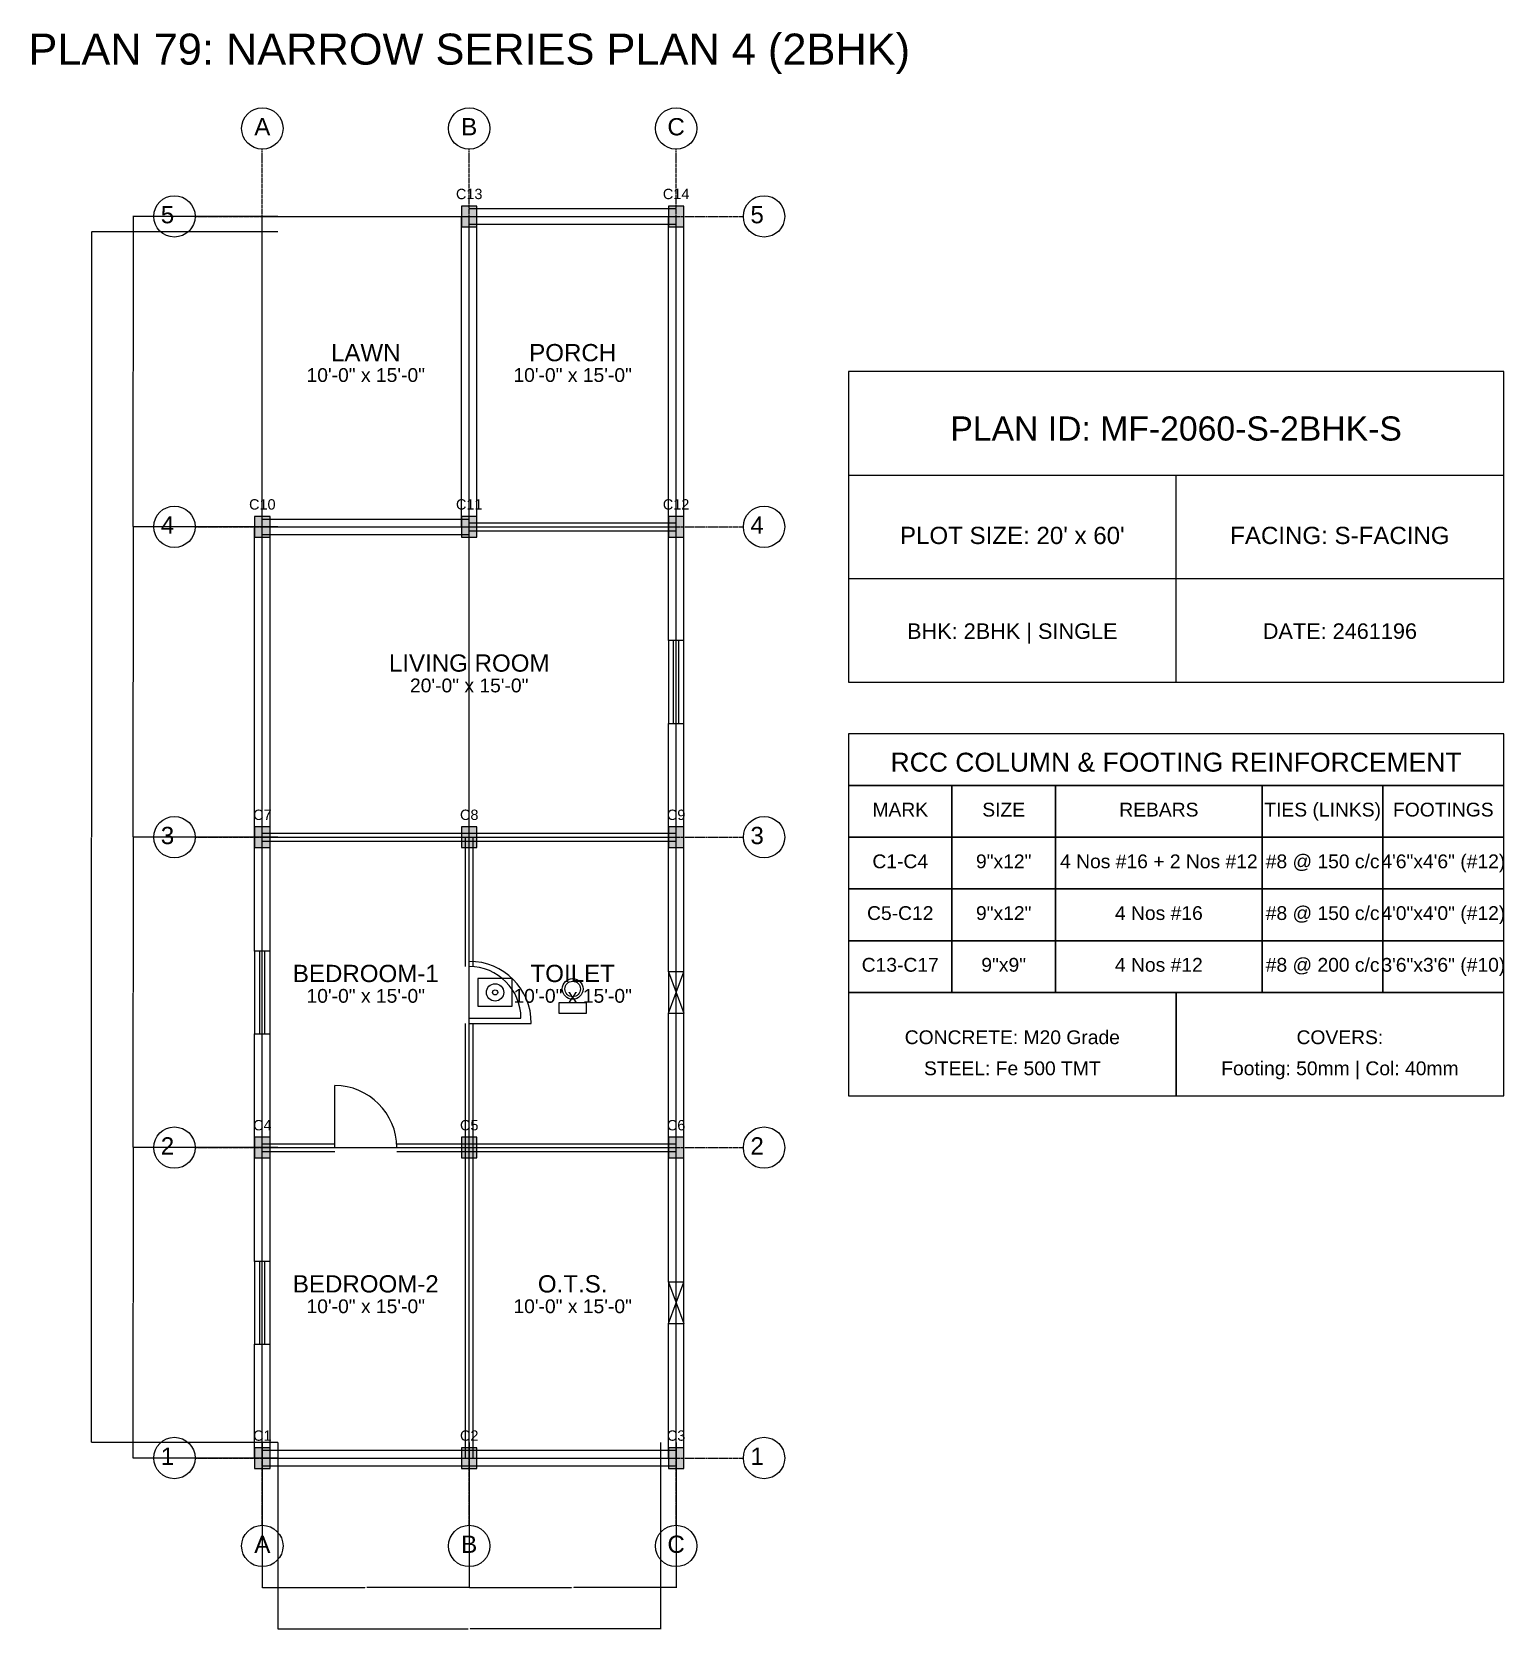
# Model space of a CAD drawing. Header units: inches. Extents: x -134 to 23580, y -99 to 23207.
# Drawn here: x 19866 to 20720, y 17401 to 18327 of the extents above; entities that cross this region are included whole.
import ezdxf
from ezdxf.enums import TextEntityAlignment as Align

# ---------------------------------------------------------------- set-up
doc = ezdxf.new("R2010")
doc.units = ezdxf.units.IN
doc.header["$MEASUREMENT"] = 0
doc.linetypes.add('CENTER', pattern=[2, 1.25, -0.25, 0.25, -0.25])
for name, color, linetype in [('A-COL-HATCH', 251, 'Continuous'), ('A-COLUMN', 1, 'Continuous'), ('A-DIM', 5, 'Continuous'), ('A-DOOR', 30, 'Continuous'), ('A-FIXTURE', 8, 'Continuous'), ('A-TEXT', 2, 'Continuous'), ('A-WALL-EXT', 7, 'Continuous'), ('A-WALL-INT', 9, 'Continuous'), ('A-WINDOW', 4, 'Continuous'), ('S-BEAM-FRAMING', 2, 'Continuous'), ('S-BUBBLE', 4, 'Continuous'), ('S-GRID-CENTER', 8, 'CENTER'), ('S-TABLE', 7, 'Continuous'), ('S-TEXT', 3, 'Continuous')]:
    doc.layers.add(name, color=color, linetype=linetype)
doc.styles.get("Standard").update_dxf_attribs({"font": 'arial.ttf'})
doc.dimstyles.get("Standard").update_dxf_attribs({"dimtxt": 0.18, "dimasz": 0.18, "dimexe": 0.18, "dimexo": 0.0625, "dimgap": 0.09, "dimtad": 0, "dimtih": 1, "dimtoh": 1, "dimdec": 4, "dimzin": 0, "dimdsep": 46, "dimtxsty": 'Standard', "dimcen": 0.09, "dimadec": 0, "dimazin": 0, "dimtfac": 1, "dimtdec": 4, "dimtofl": 0, "dimtmove": 0, "dimatfit": 3, "dimfxl": 1, "dimtolj": 1, "dimtzin": 0, "dimarcsym": 0})

msp = doc.modelspace()

# ---------------------------------------------------------------- texts
at = {"layer": 'A-TEXT'}
for s, height, p in [('PLAN 79: NARROW SERIES PLAN 4 (2BHK)', 18, (20120, 18308)), ('C13', 6, (20120, 18230)), ('C14', 6, (20240, 18230)), ('LAWN', 10, (20060, 18136)), ('PORCH', 10, (20180, 18136)), ('10\'-0" x 15\'-0"', 8, (20060, 18124)), ('10\'-0" x 15\'-0"', 8, (20180, 18124)), ('PLAN ID: MF-2060-S-2BHK-S', 14, (20530, 18090)), ('C10', 6, (20000, 18050)), ('C11', 6, (20120, 18050)), ('C12', 6, (20240, 18050)), ("PLOT SIZE: 20' x 60'", 10, (20435, 18030)), ('FACING: S-FACING', 10, (20625, 18030)), ('BHK: 2BHK | SINGLE', 9, (20435, 17975)), ('DATE: 2461196', 9, (20625, 17975)), ('LIVING ROOM', 10, (20120, 17956)), ('20\'-0" x 15\'-0"', 8, (20120, 17944)), ('C7', 6, (20000, 17870)), ('C8', 6, (20120, 17870)), ('C9', 6, (20240, 17870)), ('BEDROOM-1', 10, (20060, 17776)), ('TOILET', 10, (20180, 17776)), ('10\'-0" x 15\'-0"', 8, (20060, 17764)), ('10\'-0" x 15\'-0"', 8, (20180, 17764)), ('C4', 6, (20000, 17690)), ('C5', 6, (20120, 17690)), ('C6', 6, (20240, 17690)), ('BEDROOM-2', 10, (20060, 17596)), ('O.T.S.', 10, (20180, 17596)), ('10\'-0" x 15\'-0"', 8, (20060, 17584)), ('10\'-0" x 15\'-0"', 8, (20180, 17584)), ('C1', 6, (20000, 17510)), ('C2', 6, (20120, 17510)), ('C3', 6, (20240, 17510))]:
    msp.add_text(s, height=height, dxfattribs=at).set_placement(p, align=Align.CENTER)
at = {"layer": 'S-TEXT'}
for s, height, p in [('A', 10, (20000, 18267)), ('B', 10, (20120, 18267)), ('C', 10, (20240, 18267)), ('5', 10, (19945, 18216)), ('5', 10, (20287, 18216)), ('4', 10, (19945, 18036)), ('4', 10, (20287, 18036)), ('RCC COLUMN & FOOTING REINFORCEMENT', 11, (20530, 17898)), ('MARK', 8, (20370, 17872)), ('SIZE', 8, (20430, 17872)), ('REBARS', 8, (20520, 17872)), ('TIES (LINKS)', 8, (20615, 17872)), ('FOOTINGS', 8, (20685, 17872)), ('3', 10, (19945, 17856)), ('3', 10, (20287, 17856)), ('C1-C4', 8, (20370, 17842)), ('9"x12"', 8, (20430, 17842)), ('4 Nos #16 + 2 Nos #12', 8, (20520, 17842)), ('#8 @ 150 c/c', 8, (20615, 17842)), ('4\'6"x4\'6" (#12)', 8, (20685, 17842)), ('C5-C12', 8, (20370, 17812)), ('9"x12"', 8, (20430, 17812)), ('4 Nos #16', 8, (20520, 17812)), ('#8 @ 150 c/c', 8, (20615, 17812)), ('4\'0"x4\'0" (#12)', 8, (20685, 17812)), ('C13-C17', 8, (20370, 17782)), ('9"x9"', 8, (20430, 17782)), ('4 Nos #12', 8, (20520, 17782)), ('#8 @ 200 c/c', 8, (20615, 17782)), ('3\'6"x3\'6" (#10)', 8, (20685, 17782)), ('CONCRETE: M20 Grade', 8, (20435, 17740)), ('COVERS:', 8, (20625, 17740)), ('STEEL: Fe 500 TMT', 8, (20435, 17722)), ('Footing: 50mm | Col: 40mm', 8, (20625, 17722)), ('2', 10, (19945, 17676)), ('2', 10, (20287, 17676)), ('1', 10, (19945, 17496)), ('1', 10, (20287, 17496)), ('A', 10, (20000, 17445)), ('B', 10, (20120, 17445)), ('C', 10, (20240, 17445))]:
    msp.add_text(s, height=height, dxfattribs=at).set_placement(p, align=Align.CENTER)

# ---------------------------------------------------------------- blocks, each defined once
blk = doc.blocks.new('*D684')
at = {"layer": 'A-DIM', "color": 0, "lineweight": -2, "transparency": 16777216}
for p, q in [((20000, 17508.94), (20000, 17424.82)), ((20120, 17508.94), (20120, 17424.82)), ((20000.18, 17425), (20059.41, 17425)), ((20119.82, 17425), (20060.59, 17425))]:
    blk.add_line(p, q, dxfattribs=at)
at = {"layer": 'A-DIM', "color": 0, "transparency": 16777216}
for points in [[(20000.18, 17425.03), (20000.18, 17424.97), (20000, 17425)], [(20119.82, 17425.03), (20119.82, 17424.97), (20120, 17425)]]:
    blk.add_solid(points, dxfattribs=at)
at = {"layer": 'Defpoints', "color": 0, "transparency": 16777216}
for p in [(20000, 17509), (20120, 17509), (20120, 17425)]:
    blk.add_point(p, dxfattribs=at)
at = {"layer": 'A-DIM', "color": 0, "transparency": 16777216, "insert": (20060, 17425), "char_height": 0.18, "attachment_point": 5}
blk.add_mtext('\\A1;120.0000', dxfattribs=at)
blk = doc.blocks.new('*D685')
at = {"layer": 'A-DIM', "color": 0, "lineweight": -2, "transparency": 16777216}
for p, q in [((20120, 17508.94), (20120, 17424.82)), ((20240, 17508.94), (20240, 17424.82)), ((20120.18, 17425), (20179.41, 17425)), ((20239.82, 17425), (20180.59, 17425))]:
    blk.add_line(p, q, dxfattribs=at)
at = {"layer": 'A-DIM', "color": 0, "transparency": 16777216}
for points in [[(20120.18, 17425.03), (20120.18, 17424.97), (20120, 17425)], [(20239.82, 17425.03), (20239.82, 17424.97), (20240, 17425)]]:
    blk.add_solid(points, dxfattribs=at)
at = {"layer": 'Defpoints', "color": 0, "transparency": 16777216}
for p in [(20120, 17509), (20240, 17509), (20240, 17425)]:
    blk.add_point(p, dxfattribs=at)
at = {"layer": 'A-DIM', "color": 0, "transparency": 16777216, "insert": (20180, 17425), "char_height": 0.18, "attachment_point": 5}
blk.add_mtext('\\A1;120.0000', dxfattribs=at)
blk = doc.blocks.new('*D686')
at = {"layer": 'A-DIM', "color": 0, "lineweight": -2, "transparency": 16777216}
for p, q in [((20009, 17508.94), (20009, 17400.82)), ((20231, 17508.94), (20231, 17400.82)), ((20009.18, 17401), (20119.4, 17401)), ((20230.82, 17401), (20120.6, 17401))]:
    blk.add_line(p, q, dxfattribs=at)
at = {"layer": 'A-DIM', "color": 0, "transparency": 16777216}
for points in [[(20009.18, 17401.03), (20009.18, 17400.97), (20009, 17401)], [(20230.82, 17401.03), (20230.82, 17400.97), (20231, 17401)]]:
    blk.add_solid(points, dxfattribs=at)
at = {"layer": 'Defpoints', "color": 0, "transparency": 16777216}
for p in [(20009, 17509), (20231, 17509), (20231, 17401)]:
    blk.add_point(p, dxfattribs=at)
at = {"layer": 'A-DIM', "color": 0, "transparency": 16777216, "insert": (20120, 17401), "char_height": 0.18, "attachment_point": 5}
blk.add_mtext('\\A1;222.0000', dxfattribs=at)
blk = doc.blocks.new('*D687')
at = {"layer": 'A-DIM', "color": 0, "lineweight": -2, "transparency": 16777216}
for p, q in [((20008.94, 17680), (19924.82, 17680)), ((19925, 17679.82), (19925, 17590.18)), ((19925, 17500.18), (19925, 17589.82)), ((20008.94, 17500), (19924.82, 17500))]:
    blk.add_line(p, q, dxfattribs=at)
at = {"layer": 'A-DIM', "color": 0, "transparency": 16777216}
for points in [[(19924.97, 17679.82), (19925.03, 17679.82), (19925, 17680)], [(19924.97, 17500.18), (19925.03, 17500.18), (19925, 17500)]]:
    blk.add_solid(points, dxfattribs=at)
at = {"layer": 'Defpoints', "color": 0, "transparency": 16777216}
for p in [(19925, 17680), (20009, 17680), (20009, 17500)]:
    blk.add_point(p, dxfattribs=at)
at = {"layer": 'A-DIM', "color": 0, "transparency": 16777216, "insert": (19925, 17590), "char_height": 0.18, "attachment_point": 5}
blk.add_mtext('\\A1;180.0000', dxfattribs=at)
blk = doc.blocks.new('*D688')
at = {"layer": 'A-DIM', "color": 0, "lineweight": -2, "transparency": 16777216}
for p, q in [((20008.94, 17860), (19924.82, 17860)), ((19925, 17859.82), (19925, 17770.18)), ((19925, 17680.18), (19925, 17769.82)), ((20008.94, 17680), (19924.82, 17680))]:
    blk.add_line(p, q, dxfattribs=at)
at = {"layer": 'A-DIM', "color": 0, "transparency": 16777216}
for points in [[(19924.97, 17859.82), (19925.03, 17859.82), (19925, 17860)], [(19924.97, 17680.18), (19925.03, 17680.18), (19925, 17680)]]:
    blk.add_solid(points, dxfattribs=at)
at = {"layer": 'Defpoints', "color": 0, "transparency": 16777216}
for p in [(19925, 17860), (20009, 17860), (20009, 17680)]:
    blk.add_point(p, dxfattribs=at)
at = {"layer": 'A-DIM', "color": 0, "transparency": 16777216, "insert": (19925, 17770), "char_height": 0.18, "attachment_point": 5}
blk.add_mtext('\\A1;180.0000', dxfattribs=at)
blk = doc.blocks.new('*D689')
at = {"layer": 'A-DIM', "color": 0, "lineweight": -2, "transparency": 16777216}
for p, q in [((20008.94, 18040), (19924.82, 18040)), ((19925, 18039.82), (19925, 17950.18)), ((19925, 17860.18), (19925, 17949.82)), ((20008.94, 17860), (19924.82, 17860))]:
    blk.add_line(p, q, dxfattribs=at)
at = {"layer": 'A-DIM', "color": 0, "transparency": 16777216}
for points in [[(19924.97, 18039.82), (19925.03, 18039.82), (19925, 18040)], [(19924.97, 17860.18), (19925.03, 17860.18), (19925, 17860)]]:
    blk.add_solid(points, dxfattribs=at)
at = {"layer": 'Defpoints', "color": 0, "transparency": 16777216}
for p in [(19925, 18040), (20009, 18040), (20009, 17860)]:
    blk.add_point(p, dxfattribs=at)
at = {"layer": 'A-DIM', "color": 0, "transparency": 16777216, "insert": (19925, 17950), "char_height": 0.18, "attachment_point": 5}
blk.add_mtext('\\A1;180.0000', dxfattribs=at)
blk = doc.blocks.new('*D690')
at = {"layer": 'A-DIM', "color": 0, "lineweight": -2, "transparency": 16777216}
for p, q in [((20008.94, 18220), (19924.82, 18220)), ((19925, 18219.82), (19925, 18130.18)), ((19925, 18040.18), (19925, 18129.82)), ((20008.94, 18040), (19924.82, 18040))]:
    blk.add_line(p, q, dxfattribs=at)
at = {"layer": 'A-DIM', "color": 0, "transparency": 16777216}
for points in [[(19924.97, 18219.82), (19925.03, 18219.82), (19925, 18220)], [(19924.97, 18040.18), (19925.03, 18040.18), (19925, 18040)]]:
    blk.add_solid(points, dxfattribs=at)
at = {"layer": 'Defpoints', "color": 0, "transparency": 16777216}
for p in [(19925, 18220), (20009, 18220), (20009, 18040)]:
    blk.add_point(p, dxfattribs=at)
at = {"layer": 'A-DIM', "color": 0, "transparency": 16777216, "insert": (19925, 18130), "char_height": 0.18, "attachment_point": 5}
blk.add_mtext('\\A1;180.0000', dxfattribs=at)
blk = doc.blocks.new('*D691')
at = {"layer": 'A-DIM', "color": 0, "lineweight": -2, "transparency": 16777216}
for p, q in [((20008.94, 18211), (19900.82, 18211)), ((19901, 18210.82), (19901, 17860.18)), ((19901, 17509.18), (19901, 17859.82)), ((20008.94, 17509), (19900.82, 17509))]:
    blk.add_line(p, q, dxfattribs=at)
at = {"layer": 'A-DIM', "color": 0, "transparency": 16777216}
for points in [[(19900.97, 18210.82), (19901.03, 18210.82), (19901, 18211)], [(19900.97, 17509.18), (19901.03, 17509.18), (19901, 17509)]]:
    blk.add_solid(points, dxfattribs=at)
at = {"layer": 'Defpoints', "color": 0, "transparency": 16777216}
for p in [(19901, 18211), (20009, 18211), (20009, 17509)]:
    blk.add_point(p, dxfattribs=at)
at = {"layer": 'A-DIM', "color": 0, "transparency": 16777216, "insert": (19901, 17860), "char_height": 0.18, "attachment_point": 5}
blk.add_mtext('\\A1;702.0000', dxfattribs=at)

# ---------------------------------------------------------------- dimensions: what is measured, and where the dimension line sits
at = {"layer": 'A-DIM'}
for base, p1, p2, picture, middle in [((19925, 18220), (20009, 18040), (20009, 18220), '*D690', (19925, 18130)), ((19901, 18211), (20009, 17509), (20009, 18211), '*D691', (19901, 17860)), ((19925, 18040), (20009, 17860), (20009, 18040), '*D689', (19925, 17950)), ((19925, 17860), (20009, 17680), (20009, 17860), '*D688', (19925, 17770)), ((19925, 17680), (20009, 17500), (20009, 17680), '*D687', (19925, 17590))]:
    dim = msp.add_linear_dim(base=base, p1=p1, p2=p2, angle=90, dimstyle='Standard', dxfattribs=at)
    dim.commit()
    dim.dimension.update_dxf_attribs({"geometry": picture, "text_midpoint": middle})
for base, p1, p2, picture, middle in [((20120, 17425), (20000, 17509), (20120, 17509), '*D684', (20060, 17425)), ((20231, 17401), (20009, 17509), (20231, 17509), '*D686', (20120, 17401)), ((20240, 17425), (20120, 17509), (20240, 17509), '*D685', (20180, 17425))]:
    dim = msp.add_linear_dim(base=base, p1=p1, p2=p2, dimstyle='Standard', dxfattribs=at)
    dim.commit()
    dim.dimension.update_dxf_attribs({"geometry": picture, "text_midpoint": middle})

# ---------------------------------------------------------------- linework, layer by layer
at = {"layer": 'A-COL-HATCH'}
for points in [[(20115.5, 18214), (20124.5, 18214), (20115.5, 18226), (20124.5, 18226)], [(20235.5, 18214), (20244.5, 18214), (20235.5, 18226), (20244.5, 18226)], [(19995.5, 18034), (20004.5, 18034), (19995.5, 18046), (20004.5, 18046)], [(20115.5, 18034), (20124.5, 18034), (20115.5, 18046), (20124.5, 18046)], [(20235.5, 18034), (20244.5, 18034), (20235.5, 18046), (20244.5, 18046)], [(19995.5, 17854), (20004.5, 17854), (19995.5, 17866), (20004.5, 17866)], [(20115.5, 17854), (20124.5, 17854), (20115.5, 17866), (20124.5, 17866)], [(20235.5, 17854), (20244.5, 17854), (20235.5, 17866), (20244.5, 17866)], [(19995.5, 17674), (20004.5, 17674), (19995.5, 17686), (20004.5, 17686)], [(20115.5, 17674), (20124.5, 17674), (20115.5, 17686), (20124.5, 17686)], [(20235.5, 17674), (20244.5, 17674), (20235.5, 17686), (20244.5, 17686)], [(19995.5, 17494), (20004.5, 17494), (19995.5, 17506), (20004.5, 17506)], [(20115.5, 17494), (20124.5, 17494), (20115.5, 17506), (20124.5, 17506)], [(20235.5, 17494), (20244.5, 17494), (20235.5, 17506), (20244.5, 17506)]]:
    msp.add_solid(points, dxfattribs=at)
at = {"layer": 'A-COLUMN'}
for points in [[(20115.5, 18214), (20124.5, 18214), (20124.5, 18226), (20115.5, 18226)], [(20235.5, 18214), (20244.5, 18214), (20244.5, 18226), (20235.5, 18226)], [(19995.5, 18034), (20004.5, 18034), (20004.5, 18046), (19995.5, 18046)], [(20115.5, 18034), (20124.5, 18034), (20124.5, 18046), (20115.5, 18046)], [(20235.5, 18034), (20244.5, 18034), (20244.5, 18046), (20235.5, 18046)], [(19995.5, 17854), (20004.5, 17854), (20004.5, 17866), (19995.5, 17866)], [(20115.5, 17854), (20124.5, 17854), (20124.5, 17866), (20115.5, 17866)], [(20235.5, 17854), (20244.5, 17854), (20244.5, 17866), (20235.5, 17866)], [(19995.5, 17674), (20004.5, 17674), (20004.5, 17686), (19995.5, 17686)], [(20115.5, 17674), (20124.5, 17674), (20124.5, 17686), (20115.5, 17686)], [(20235.5, 17674), (20244.5, 17674), (20244.5, 17686), (20235.5, 17686)], [(19995.5, 17494), (20004.5, 17494), (20004.5, 17506), (19995.5, 17506)], [(20115.5, 17494), (20124.5, 17494), (20124.5, 17506), (20115.5, 17506)], [(20235.5, 17494), (20244.5, 17494), (20244.5, 17506), (20235.5, 17506)]]:
    msp.add_lwpolyline(points, close=True, dxfattribs=at)
at = {"layer": 'A-DOOR'}
for p, q in [((20120, 17755), (20150, 17755)), ((20120, 17752), (20156, 17752)), ((20042, 17680), (20042, 17716))]:
    msp.add_line(p, q, dxfattribs=at)
for centre, radius in [((20120, 17752), 36), ((20120, 17755), 30), ((20042, 17680), 36)]:
    msp.add_arc(centre, radius, 0, 90, dxfattribs=at)
at = {"layer": 'A-FIXTURE'}
for points in [[(20125, 17762), (20145, 17762), (20145, 17778), (20125, 17778)], [(20172, 17758), (20188, 17758), (20188, 17764), (20172, 17764)]]:
    msp.add_lwpolyline(points, close=True, dxfattribs=at)
for centre, radius in [((20135, 17770), 5), ((20180, 17772), 6), ((20180, 17772), 4.5), ((20135, 17770), 1.5)]:
    msp.add_circle(centre, radius, dxfattribs=at)
at = {"layer": 'A-WALL-EXT'}
for p, q in [((20115.5, 18040), (20115.5, 18220)), ((20120, 18224.5), (20240, 18224.5)), ((20124.5, 18040), (20124.5, 18220)), ((20235.5, 18040), (20235.5, 18220)), ((20244.5, 18040), (20244.5, 18220)), ((20120, 18215.5), (20240, 18215.5)), ((20340, 18070), (20720, 18070)), ((20530, 17950), (20530, 18070)), ((20000, 18044.5), (20120, 18044.5)), ((19995.5, 17860), (19995.5, 18040)), ((20000, 18035.5), (20120, 18035.5)), ((20004.5, 17860), (20004.5, 18040)), ((20235.5, 17974), (20235.5, 18040)), ((20244.5, 17974), (20244.5, 18040)), ((20340, 18010), (20720, 18010)), ((20235.5, 17860), (20235.5, 17926)), ((20244.5, 17860), (20244.5, 17926)), ((19995.5, 17794), (19995.5, 17860)), ((20004.5, 17794), (20004.5, 17860)), ((20235.5, 17782), (20235.5, 17860)), ((20244.5, 17782), (20244.5, 17860)), ((20235.5, 17680), (20235.5, 17758)), ((20244.5, 17680), (20244.5, 17758)), ((19995.5, 17680), (19995.5, 17746)), ((20004.5, 17680), (20004.5, 17746)), ((19995.5, 17614), (19995.5, 17680)), ((20004.5, 17614), (20004.5, 17680)), ((20235.5, 17602), (20235.5, 17680)), ((20244.5, 17602), (20244.5, 17680)), ((20235.5, 17500), (20235.5, 17578)), ((20244.5, 17500), (20244.5, 17578)), ((19995.5, 17500), (19995.5, 17566)), ((20004.5, 17500), (20004.5, 17566)), ((20000, 17504.5), (20120, 17504.5)), ((20120, 17504.5), (20240, 17504.5)), ((20000, 17495.5), (20120, 17495.5)), ((20120, 17495.5), (20240, 17495.5))]:
    msp.add_line(p, q, dxfattribs=at)
msp.add_lwpolyline([(20340, 17950), (20720, 17950), (20720, 18130), (20340, 18130)], close=True, dxfattribs=at)
at = {"layer": 'A-WALL-INT'}
for p, q in [((20120, 18042.25), (20240, 18042.25)), ((20120, 18037.75), (20240, 18037.75)), ((20000, 17862.25), (20120, 17862.25)), ((20000, 17857.75), (20120, 17857.75)), ((20117.75, 17785), (20117.75, 17860)), ((20120, 17862.25), (20240, 17862.25)), ((20120, 17857.75), (20240, 17857.75)), ((20122.25, 17785), (20122.25, 17860)), ((20117.75, 17680), (20117.75, 17752)), ((20122.25, 17680), (20122.25, 17752)), ((20000, 17682.25), (20042, 17682.25)), ((20078, 17682.25), (20120, 17682.25)), ((20117.75, 17500), (20117.75, 17680)), ((20120, 17682.25), (20240, 17682.25)), ((20122.25, 17500), (20122.25, 17680)), ((20000, 17677.75), (20042, 17677.75)), ((20078, 17677.75), (20120, 17677.75)), ((20120, 17677.75), (20240, 17677.75))]:
    msp.add_line(p, q, dxfattribs=at)
at = {"layer": 'A-WINDOW'}
for p, q in [((20238.5, 17926), (20238.5, 17974)), ((20241.5, 17926), (20241.5, 17974)), ((19998.5, 17746), (19998.5, 17794)), ((20001.5, 17746), (20001.5, 17794)), ((20235.5, 17758), (20244.5, 17782)), ((20235.5, 17782), (20244.5, 17758)), ((19998.5, 17566), (19998.5, 17614)), ((20001.5, 17566), (20001.5, 17614)), ((20235.5, 17578), (20244.5, 17602)), ((20235.5, 17602), (20244.5, 17578))]:
    msp.add_line(p, q, dxfattribs=at)
for points in [[(20235.5, 17926), (20244.5, 17926), (20244.5, 17974), (20235.5, 17974)], [(19995.5, 17746), (20004.5, 17746), (20004.5, 17794), (19995.5, 17794)], [(20235.5, 17758), (20244.5, 17758), (20244.5, 17782), (20235.5, 17782)], [(19995.5, 17566), (20004.5, 17566), (20004.5, 17614), (19995.5, 17614)], [(20235.5, 17578), (20244.5, 17578), (20244.5, 17602), (20235.5, 17602)]]:
    msp.add_lwpolyline(points, close=True, dxfattribs=at)
at = {"layer": 'S-BEAM-FRAMING'}
for p, q in [((20000, 17500), (20000, 18220)), ((20000, 18220), (20240, 18220)), ((20120, 17500), (20120, 18220)), ((20240, 17500), (20240, 18220)), ((20000, 18040), (20240, 18040)), ((20000, 17860), (20240, 17860)), ((20000, 17680), (20240, 17680)), ((20000, 17500), (20240, 17500))]:
    msp.add_line(p, q, dxfattribs=at)
at = {"layer": 'S-BUBBLE'}
for centre in [(20000, 18271), (20120, 18271), (20240, 18271), (19949, 18220), (20291, 18220), (19949, 18040), (20291, 18040), (19949, 17860), (20291, 17860), (19949, 17680), (20291, 17680), (19949, 17500), (20291, 17500), (20000, 17449), (20120, 17449), (20240, 17449)]:
    msp.add_circle(centre, 12, dxfattribs=at)
at = {"layer": 'S-GRID-CENTER'}
for p, q in [((20000, 17461), (20000, 18259)), ((20120, 17461), (20120, 18259)), ((20240, 17461), (20240, 18259)), ((19961, 18220), (20279, 18220)), ((19961, 18040), (20279, 18040)), ((19961, 17860), (20279, 17860)), ((19961, 17680), (20279, 17680)), ((19961, 17500), (20279, 17500))]:
    msp.add_line(p, q, dxfattribs=at)
at = {"layer": 'S-TABLE'}
for points in [[(20340, 17890), (20720, 17890), (20720, 17920), (20340, 17920)], [(20340, 17860), (20400, 17860), (20400, 17890), (20340, 17890)], [(20400, 17860), (20460, 17860), (20460, 17890), (20400, 17890)], [(20460, 17860), (20580, 17860), (20580, 17890), (20460, 17890)], [(20580, 17860), (20650, 17860), (20650, 17890), (20580, 17890)], [(20650, 17860), (20720, 17860), (20720, 17890), (20650, 17890)], [(20340, 17830), (20400, 17830), (20400, 17860), (20340, 17860)], [(20400, 17830), (20460, 17830), (20460, 17860), (20400, 17860)], [(20460, 17830), (20580, 17830), (20580, 17860), (20460, 17860)], [(20580, 17830), (20650, 17830), (20650, 17860), (20580, 17860)], [(20650, 17830), (20720, 17830), (20720, 17860), (20650, 17860)], [(20340, 17800), (20400, 17800), (20400, 17830), (20340, 17830)], [(20400, 17800), (20460, 17800), (20460, 17830), (20400, 17830)], [(20460, 17800), (20580, 17800), (20580, 17830), (20460, 17830)], [(20580, 17800), (20650, 17800), (20650, 17830), (20580, 17830)], [(20650, 17800), (20720, 17800), (20720, 17830), (20650, 17830)], [(20340, 17770), (20400, 17770), (20400, 17800), (20340, 17800)], [(20400, 17770), (20460, 17770), (20460, 17800), (20400, 17800)], [(20460, 17770), (20580, 17770), (20580, 17800), (20460, 17800)], [(20580, 17770), (20650, 17770), (20650, 17800), (20580, 17800)], [(20650, 17770), (20720, 17770), (20720, 17800), (20650, 17800)], [(20340, 17710), (20530, 17710), (20530, 17770), (20340, 17770)], [(20530, 17710), (20720, 17710), (20720, 17770), (20530, 17770)]]:
    msp.add_lwpolyline(points, close=True, dxfattribs=at)

msp.set_redraw_order([(e.dxf.handle, doc.entitydb.next_handle()) for e in msp.query("TEXT MTEXT ATTDEF DIMENSION ARC_DIMENSION")])  # texts and dimensions are drawn at this point

doc.saveas('drawing.dxf')
